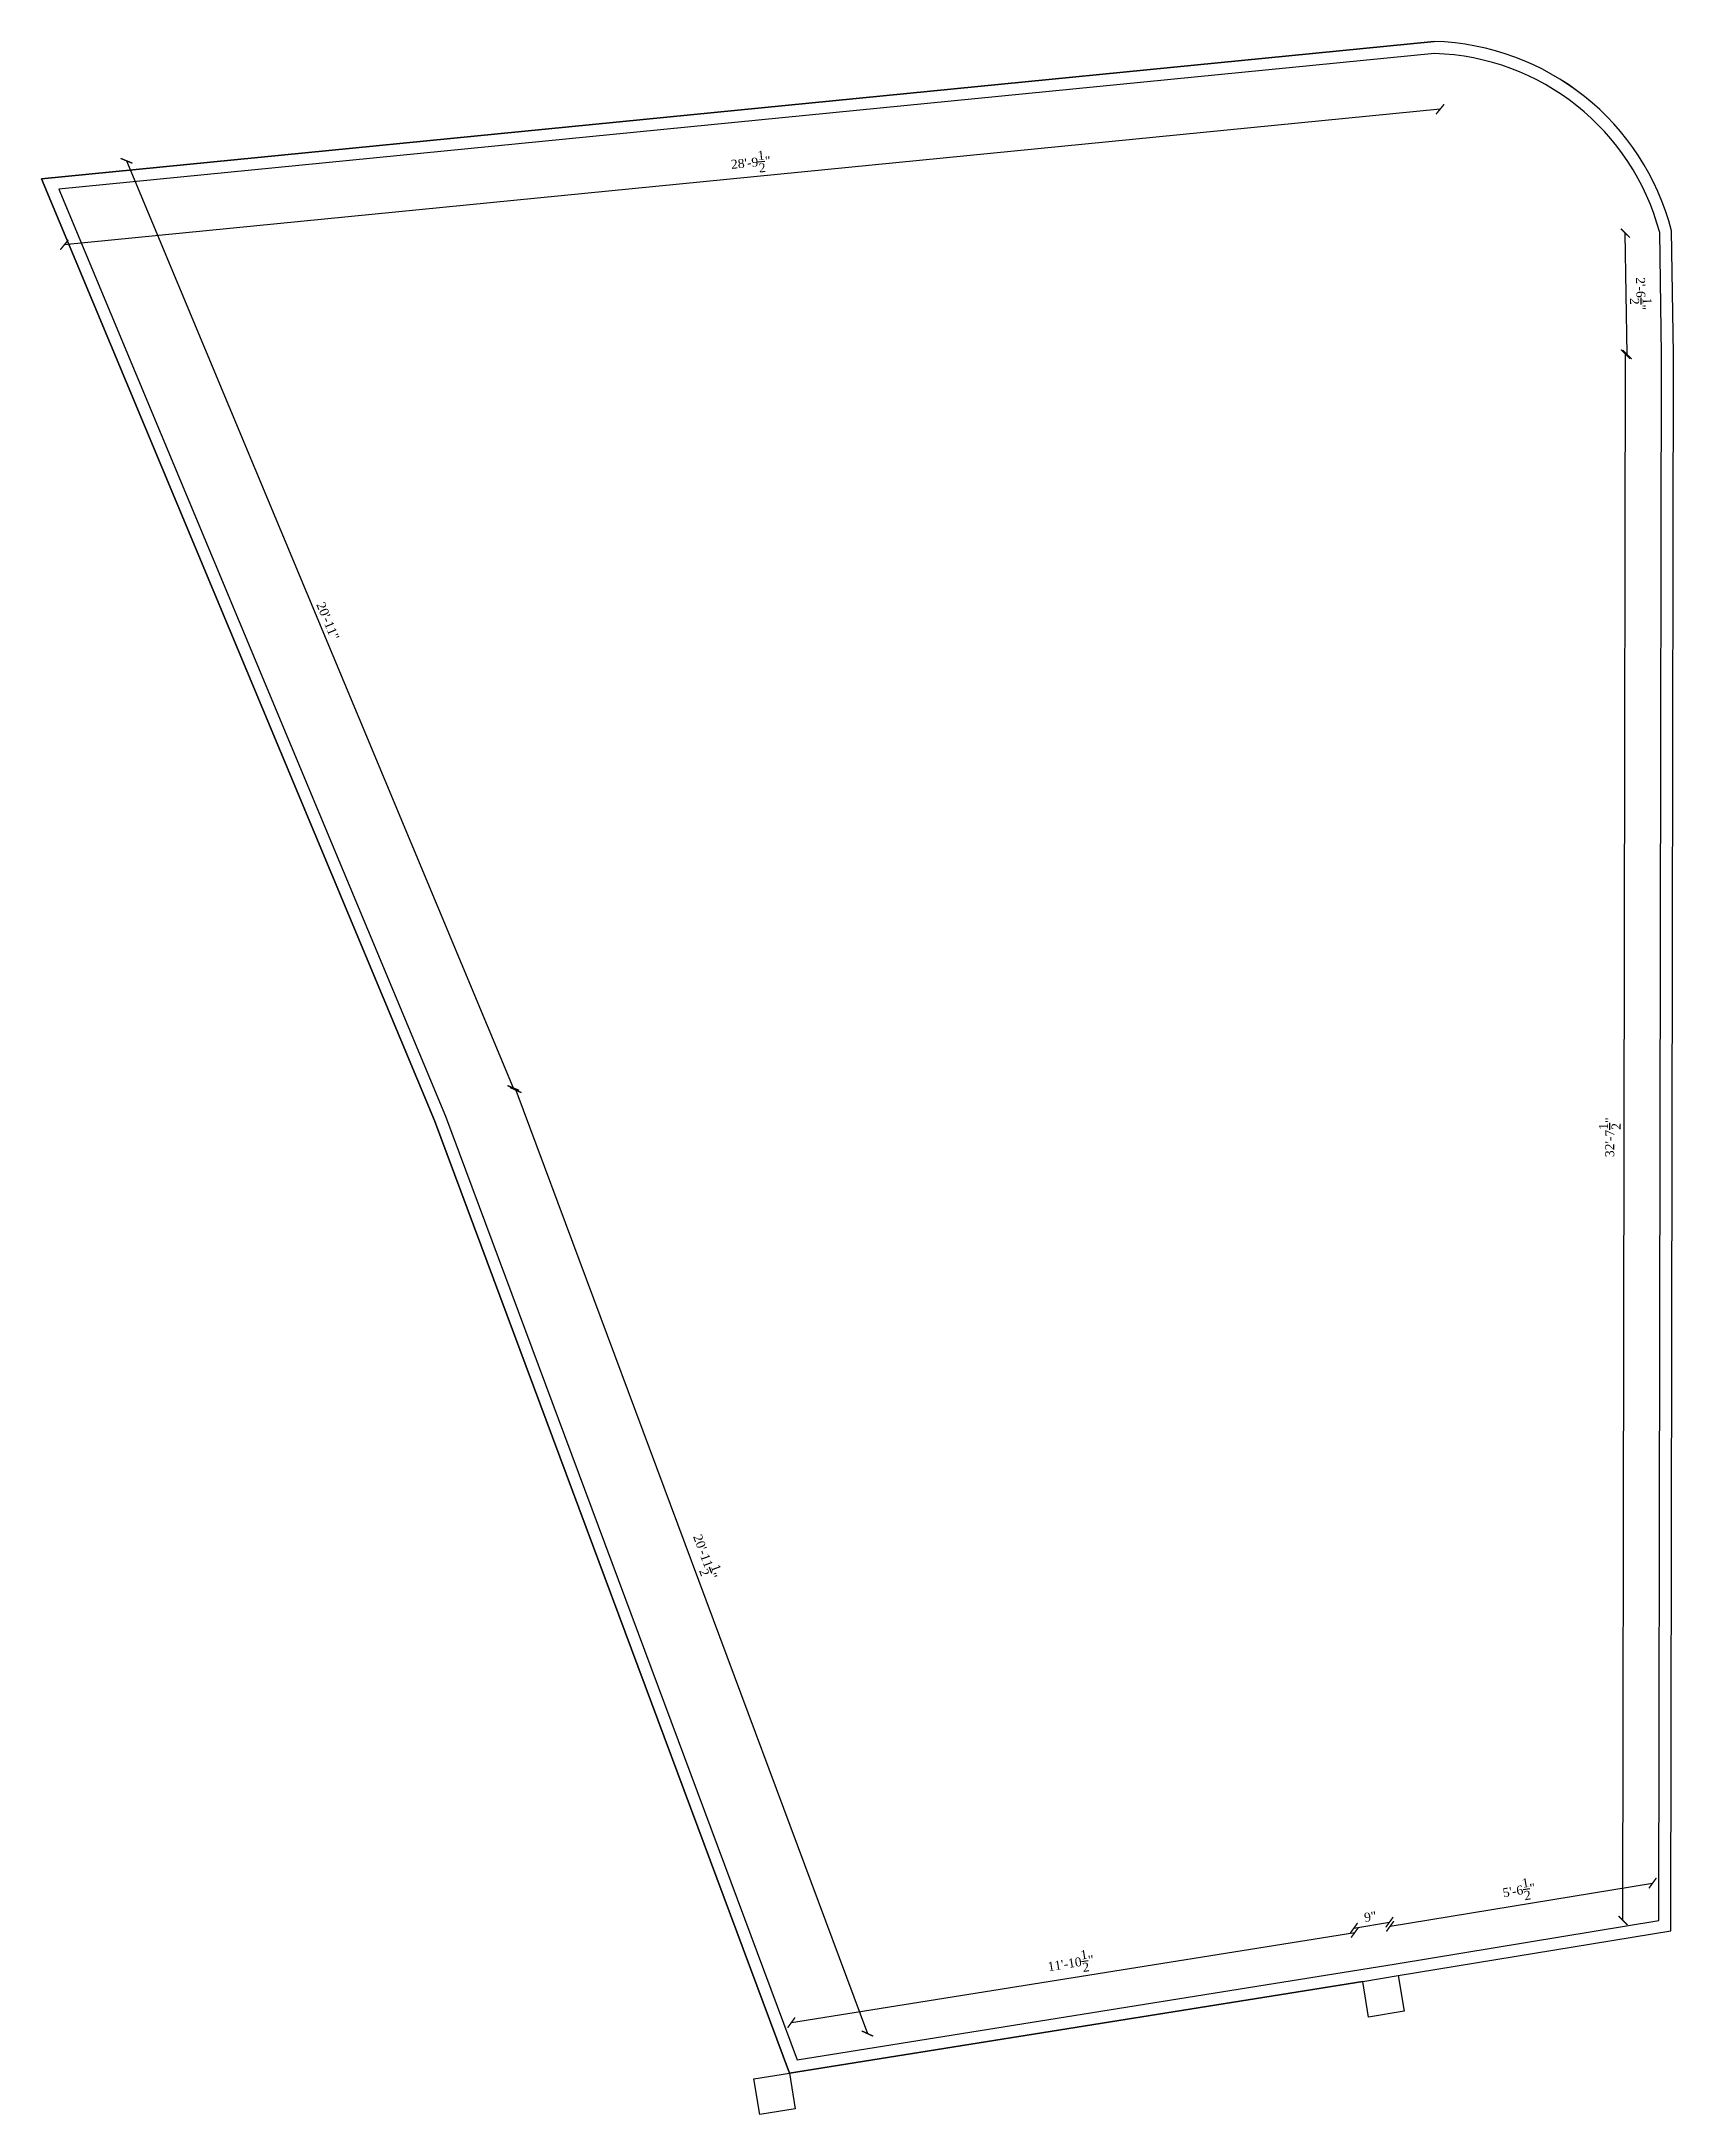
# Model space of a CAD drawing. Header units: inches. Extents: x 62067 to 68611, y -6056 to -4501.
# Drawn here: x 66666 to 67073, y -5901 to -5383 of the extents above; entities that cross this region are included whole.
import ezdxf

# ---------------------------------------------------------------- set-up
doc = ezdxf.new("R2010")
doc.units = ezdxf.units.IN
doc.header["$MEASUREMENT"] = 0
doc.layers.add('ELEVATION', color=6, linetype='Continuous', lineweight=30)
doc.styles.get("Standard").update_dxf_attribs({"font": 'times.ttf'})
doc.dimstyles.get("Standard").update_dxf_attribs({"dimtxt": 2.25, "dimasz": 2.25, "dimexe": 0.18, "dimexo": 0.0625, "dimgap": 1, "dimtad": 1, "dimdec": 1, "dimzin": 0, "dimdsep": 46, "dimlunit": 4, "dimtxsty": 'Standard', "dimblk": 'ARCHTICK', "dimcen": 0.09, "dimse1": 1, "dimse2": 1, "dimadec": 0, "dimazin": 0, "dimtfac": 1, "dimtdec": 1, "dimtofl": 0, "dimtmove": 0, "dimatfit": 3, "dimldrblk": 'ARCHTICK', "dimfxl": 1, "dimtolj": 1, "dimtzin": 0, "dimarcsym": 0})

msp = doc.modelspace()

# ---------------------------------------------------------------- blocks, each defined once
blk = doc.blocks.new('_ArchTick')
at = {"color": 0, "linetype": 'ByBlock', "const_width": 0.15}
blk.add_lwpolyline([(-0.5, -0.5), (0.5, 0.5)], dxfattribs=at)
blk = doc.blocks.new('*D813')
at = {"layer": 'Defpoints', "color": 0, "transparency": 16777216}
for p in [(67013.54, -5385.56), (66669.92, -5419.44), (66671.29, -5433.38)]:
    blk.add_point(p, dxfattribs=at)
at = {"layer": 'ELEVATION', "color": 0, "lineweight": -2, "transparency": 16777216}
blk.add_line((67014.92, -5399.5), (66671.29, -5433.38), dxfattribs=at)
at = {"layer": 'ELEVATION', "color": 0, "lineweight": -2, "transparency": 16777216, "xscale": 2.25, "yscale": 2.25, "zscale": 2.25}
for p, rotation in [((67014.92, -5399.5), 5.630054066191156), ((66671.29, -5433.38), 185.6300540661911)]:
    blk.add_blockref('_ArchTick', p, dxfattribs=dict(at, rotation=rotation))
at = {"layer": 'ELEVATION', "color": 0, "transparency": 16777216, "insert": (66842.75, -5412.81), "char_height": 2.25, "attachment_point": 5, "rotation": 5.6301}
blk.add_mtext('\\A1;28\'-9{\\H1x;\\S1/2;}"', dxfattribs=at)
blk = doc.blocks.new('*D815')
at = {"layer": 'Defpoints', "color": 0, "transparency": 16777216}
for p in [(67061.28, -5460.66), (67070.24, -5460.68), (67069.57, -5852.11)]:
    blk.add_point(p, dxfattribs=at)
at = {"layer": 'ELEVATION', "color": 0, "lineweight": -2, "transparency": 16777216}
blk.add_line((67060.61, -5852.09), (67061.28, -5460.66), dxfattribs=at)
at = {"layer": 'ELEVATION', "color": 0, "lineweight": -2, "transparency": 16777216, "xscale": 2.25, "yscale": 2.25, "zscale": 2.25}
for p, rotation in [((67061.28, -5460.66), 89.90137630665441), ((67060.61, -5852.09), 269.9013763066544)]:
    blk.add_blockref('_ArchTick', p, dxfattribs=dict(at, rotation=rotation))
at = {"layer": 'ELEVATION', "color": 0, "transparency": 16777216, "insert": (67057.3, -5656.37), "char_height": 2.25, "attachment_point": 5, "rotation": 89.9014}
blk.add_mtext('\\A1;32\'-7{\\H1x;\\S1/2;}"', dxfattribs=at)
blk = doc.blocks.new('*D816')
at = {"layer": 'Defpoints', "color": 0, "transparency": 16777216}
for p in [(67061.2, -5430.44), (67069.78, -5430.31), (67070.24, -5460.68)]:
    blk.add_point(p, dxfattribs=at)
at = {"layer": 'ELEVATION', "color": 0, "lineweight": -2, "transparency": 16777216}
blk.add_line((67061.66, -5460.81), (67061.2, -5430.44), dxfattribs=at)
at = {"layer": 'ELEVATION', "color": 0, "lineweight": -2, "transparency": 16777216, "xscale": 2.25, "yscale": 2.25, "zscale": 2.25}
for p, rotation in [((67061.2, -5430.44), 90.87574061375445), ((67061.66, -5460.81), 270.8757406137544)]:
    blk.add_blockref('_ArchTick', p, dxfattribs=dict(at, rotation=rotation))
at = {"layer": 'ELEVATION', "color": 0, "transparency": 16777216, "insert": (67065.07, -5445.57), "char_height": 2.25, "attachment_point": 5, "rotation": 270.8757}
blk.add_mtext('\\A1;2\'-6{\\H1x;\\S1/2;}"', dxfattribs=at)
blk = doc.blocks.new('*D817')
at = {"layer": 'Defpoints', "color": 0, "transparency": 16777216}
for p in [(66993.63, -5855.07), (66995.12, -5864.35), (66854.37, -5886.87)]:
    blk.add_point(p, dxfattribs=at)
at = {"layer": 'ELEVATION', "color": 0, "lineweight": -2, "transparency": 16777216}
blk.add_line((66852.89, -5877.59), (66993.63, -5855.07), dxfattribs=at)
at = {"layer": 'ELEVATION', "color": 0, "lineweight": -2, "transparency": 16777216, "xscale": 2.25, "yscale": 2.25, "zscale": 2.25}
for p, rotation in [((66993.63, -5855.07), 9.091309637262214), ((66852.89, -5877.59), 189.0913096372622)]:
    blk.add_blockref('_ArchTick', p, dxfattribs=dict(at, rotation=rotation))
at = {"layer": 'ELEVATION', "color": 0, "transparency": 16777216, "insert": (66922.68, -5862.73), "char_height": 2.25, "attachment_point": 5, "rotation": 9.0913}
blk.add_mtext('\\A1;11\'-10{\\H1x;\\S1/2;}"', dxfattribs=at)
blk = doc.blocks.new('*D818')
at = {"layer": 'Defpoints', "color": 0, "transparency": 16777216}
for p in [(66766.51, -5651.11), (66871.91, -5880.33), (66854.37, -5886.87)]:
    blk.add_point(p, dxfattribs=at)
at = {"layer": 'ELEVATION', "color": 0, "lineweight": -2, "transparency": 16777216}
blk.add_line((66784.05, -5644.57), (66871.91, -5880.33), dxfattribs=at)
at = {"layer": 'ELEVATION', "color": 0, "lineweight": -2, "transparency": 16777216, "xscale": 2.25, "yscale": 2.25, "zscale": 2.25}
for p, rotation in [((66784.05, -5644.57), 110.4384153099935), ((66871.91, -5880.33), 290.4384153099936)]:
    blk.add_blockref('_ArchTick', p, dxfattribs=dict(at, rotation=rotation))
at = {"layer": 'ELEVATION', "color": 0, "transparency": 16777216, "insert": (66831.39, -5761.18), "char_height": 2.25, "attachment_point": 5, "rotation": 290.4384}
blk.add_mtext('\\A1;20\'-11{\\H1x;\\S1/2;}"', dxfattribs=at)
blk = doc.blocks.new('*D819')
at = {"layer": 'Defpoints', "color": 0, "transparency": 16777216}
for p in [(66669.92, -5419.44), (66783.44, -5644.05), (66766.51, -5651.11)]:
    blk.add_point(p, dxfattribs=at)
at = {"layer": 'ELEVATION', "color": 0, "lineweight": -2, "transparency": 16777216}
blk.add_line((66686.84, -5412.38), (66783.44, -5644.05), dxfattribs=at)
at = {"layer": 'ELEVATION', "color": 0, "lineweight": -2, "transparency": 16777216, "xscale": 2.25, "yscale": 2.25, "zscale": 2.25}
for p, rotation in [((66686.84, -5412.38), 112.6334614685549), ((66783.44, -5644.05), 292.6334614685549)]:
    blk.add_blockref('_ArchTick', p, dxfattribs=dict(at, rotation=rotation))
at = {"layer": 'ELEVATION', "color": 0, "transparency": 16777216, "insert": (66737.12, -5527.39), "char_height": 2.25, "attachment_point": 5, "rotation": 292.6335}
blk.add_mtext('\\A1;20\'-11"', dxfattribs=at)
blk = doc.blocks.new('*D820')
at = {"layer": 'Defpoints', "color": 0, "transparency": 16777216}
for p in [(67068.03, -5842.73), (67069.57, -5852.11), (67003.99, -5862.89)]:
    blk.add_point(p, dxfattribs=at)
at = {"layer": 'ELEVATION', "color": 0, "lineweight": -2, "transparency": 16777216}
blk.add_line((67002.45, -5853.52), (67068.03, -5842.73), dxfattribs=at)
at = {"layer": 'ELEVATION', "color": 0, "lineweight": -2, "transparency": 16777216, "xscale": 2.25, "yscale": 2.25, "zscale": 2.25}
for p, rotation in [((67068.03, -5842.73), 9.33665306468172), ((67002.45, -5853.52), 189.3366530646817)]:
    blk.add_blockref('_ArchTick', p, dxfattribs=dict(at, rotation=rotation))
at = {"layer": 'ELEVATION', "color": 0, "transparency": 16777216, "insert": (67034.65, -5844.53), "char_height": 2.25, "attachment_point": 5, "rotation": 9.3367}
blk.add_mtext('\\A1;5\'-6{\\H1x;\\S1/2;}"', dxfattribs=at)
blk = doc.blocks.new('*D821')
at = {"layer": 'Defpoints', "color": 0, "transparency": 16777216}
for p in [(67002.28, -5852.51), (67003.99, -5862.89), (66995.12, -5864.35)]:
    blk.add_point(p, dxfattribs=at)
at = {"layer": 'ELEVATION', "color": 0, "lineweight": -2, "transparency": 16777216}
blk.add_line((66993.41, -5853.97), (67002.28, -5852.51), dxfattribs=at)
at = {"layer": 'ELEVATION', "color": 0, "lineweight": -2, "transparency": 16777216, "xscale": 2.25, "yscale": 2.25, "zscale": 2.25}
for p, rotation in [((66993.41, -5853.97), 189.3366530648325), ((67002.28, -5852.51), 9.336653064832555)]:
    blk.add_blockref('_ArchTick', p, dxfattribs=dict(at, rotation=rotation))
at = {"layer": 'ELEVATION', "color": 0, "transparency": 16777216, "insert": (66997.5, -5851.12), "char_height": 2.25, "attachment_point": 5, "rotation": 9.3367}
blk.add_mtext('\\A1;9"', dxfattribs=at)

# ---------------------------------------------------------------- dimensions: what is measured, and where the dimension line sits
at = {"layer": 'ELEVATION'}
for p1, p2, distance, picture, middle in [((67013.54, -5385.56), (66669.92, -5419.44), 14.01, '*D813', (66842.75, -5412.81)), ((66669.92, -5419.44), (66766.51, -5651.11), 18.34, '*D819', (66737.12, -5527.39)), ((67070.24, -5460.68), (67069.78, -5430.31), 8.58, '*D816', (67065.07, -5445.57)), ((67069.57, -5852.11), (67070.24, -5460.68), 8.96, '*D815', (67057.3, -5656.37)), ((66766.51, -5651.11), (66854.37, -5886.87), 18.72, '*D818', (66831.39, -5761.18)), ((67003.99, -5862.89), (67069.57, -5852.11), 9.5, '*D820', (67034.65, -5844.53)), ((66995.12, -5864.35), (67003.99, -5862.89), 10.52, '*D821', (66997.5, -5851.12)), ((66854.37, -5886.87), (66995.12, -5864.35), 9.4, '*D817', (66922.68, -5862.73))]:
    dim = msp.add_aligned_dim(p1=p1, p2=p2, distance=distance, dimstyle='Standard', dxfattribs=at)
    dim.commit()
    dim.dimension.update_dxf_attribs({"geometry": picture, "text_midpoint": middle})

# ---------------------------------------------------------------- linework, layer by layer
at = {"layer": 'ELEVATION'}
for p, q in [((66665.59, -5416.85), (67013.44, -5382.56)), ((66763.72, -5652.21), (66665.59, -5416.85)), ((67073.24, -5460.65), (67072.77, -5429.9)), ((67072.56, -5854.65), (67073.24, -5460.65)), ((66852.42, -5890.22), (66763.72, -5652.21)), ((67004.48, -5865.85), (67072.56, -5854.65)), ((66995.6, -5867.31), (66852.42, -5890.22))]:
    msp.add_line(p, q, dxfattribs=at)
for points in [[(67073.24, -5460.65), (67072.77, -5429.9, 0.334067), (67013.44, -5382.56), (66665.59, -5416.85), (66763.72, -5652.21), (66852.42, -5890.22), (66995.6, -5867.31), (67004.48, -5865.85), (67072.56, -5854.65)], [(67070.24, -5460.68), (67069.78, -5430.31, 0.331567), (67013.54, -5385.56), (66669.92, -5419.44), (66766.51, -5651.11), (66854.37, -5886.87), (66995.12, -5864.35), (67003.99, -5862.89), (67069.57, -5852.11)]]:
    msp.add_lwpolyline(points, format="xyb", close=True, dxfattribs=at)
for points in [[(66995.6, -5867.31), (67004.48, -5865.85), (67005.94, -5874.73), (66997.06, -5876.19)], [(66843.54, -5891.68), (66852.42, -5890.22), (66853.88, -5899.1), (66845, -5900.56)]]:
    msp.add_lwpolyline(points, close=True, dxfattribs=at)
msp.add_arc((67011.63, -5445.67), 63.14, 14.4654, 88.3565, dxfattribs=at)

msp.set_redraw_order([(e.dxf.handle, doc.entitydb.next_handle()) for e in msp.query("TEXT MTEXT ATTDEF DIMENSION ARC_DIMENSION")])  # texts and dimensions are drawn at this point

doc.saveas('drawing.dxf')
